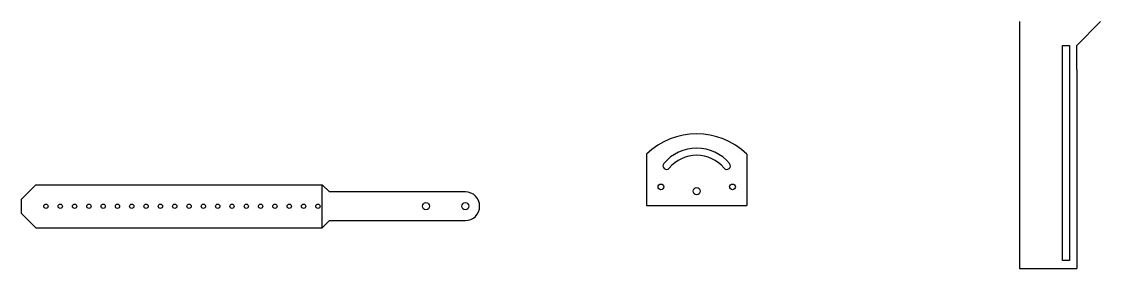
# Model space of a CAD drawing. Header units: inches. Extents: x 10703 to 14699, y 3470 to 5881.
# Drawn here: x 11705 to 12458, y 4260 to 4432 of the extents above; entities that cross this region are included whole.
import ezdxf

# ---------------------------------------------------------------- set-up
doc = ezdxf.new("R2010")
doc.units = ezdxf.units.IN
doc.header["$MEASUREMENT"] = 0
doc.layers.get('0').update_dxf_attribs({"true_color": 0xc2ced6})

msp = doc.modelspace()

# ---------------------------------------------------------------- linework, layer by layer
for p, q in [((12401.82113, 4431.78994), (12401.82113, 4398.44658)), ((12458.38967, 4431.78994), (12441.82113, 4415.2214)), ((12431.82113, 4265.2214), (12431.82113, 4415.2214)), ((12431.82113, 4415.2214), (12436.82113, 4415.2214)), ((12436.82113, 4415.2214), (12436.82113, 4265.2214)), ((12441.82113, 4398.44658), (12441.82113, 4415.2214)), ((12401.82113, 4398.44658), (12401.82113, 4259.78994)), ((12441.82113, 4398.44658), (12441.82113, 4259.78994)), ((12141.35164, 4339.3088), (12141.35164, 4303.60166)), ((12211.35164, 4339.3088), (12211.35164, 4303.60166)), ((11714.74013, 4318.11159), (11704.74013, 4308.11159)), ((11714.74013, 4318.11159), (11914.74013, 4318.11159)), ((11919.74013, 4313.11159), (11914.74013, 4318.11159)), ((11914.74013, 4288.11159), (11914.74013, 4318.11159)), ((12014.74013, 4313.11159), (11919.74013, 4313.11159)), ((11704.74013, 4298.11159), (11704.74013, 4308.11159)), ((12141.35164, 4303.60166), (12176.35164, 4303.60166)), ((12176.35164, 4303.60166), (12211.35164, 4303.60166)), ((11714.74013, 4288.11159), (11704.74013, 4298.11159)), ((11919.74013, 4293.11159), (11914.74013, 4288.11159)), ((11919.74013, 4293.11159), (12014.74013, 4293.11159)), ((11714.74013, 4288.11159), (11914.74013, 4288.11159)), ((12401.82113, 4259.78994), (12441.82113, 4259.78994)), ((12436.82113, 4265.2214), (12431.82113, 4265.2214))]:
    msp.add_line(p, q)
for centre, radius in [((12151.35164, 4316.60166), 2), ((12201.35164, 4316.60166), 2), ((12176.35164, 4313.60166), 2.5), ((11721.74013, 4303.11159), 1.5), ((11731.74013, 4303.11159), 1.5), ((11741.74013, 4303.11159), 1.5), ((11751.74013, 4303.11159), 1.5), ((11761.74013, 4303.11159), 1.5), ((11771.74013, 4303.11159), 1.5), ((11781.74013, 4303.11159), 1.5), ((11791.74013, 4303.11159), 1.5), ((11801.74013, 4303.11159), 1.5), ((11811.74013, 4303.11159), 1.5), ((11821.74013, 4303.11159), 1.5), ((11831.74013, 4303.11159), 1.5), ((11841.74013, 4303.11159), 1.5), ((11851.74013, 4303.11159), 1.5), ((11861.74013, 4303.11159), 1.5), ((11871.74013, 4303.11159), 1.5), ((11881.74013, 4303.11159), 1.5), ((11891.74013, 4303.11159), 1.5), ((11901.74013, 4303.11159), 1.5), ((11911.74013, 4303.11159), 1.5), ((11987.24013, 4303.11159), 2.5), ((12014.74013, 4303.11159), 2.5)]:
    msp.add_circle(centre, radius)
for centre, radius, start, end in [((12176.35164, 4303.60166), 50, 45.572996, 134.427004), ((12176.35164, 4313.60166), 30, 40, 140), ((12176.35164, 4313.60166), 25, 40, 140), ((12155.28542, 4331.27832), 2.5, 140, 320), ((12197.41786, 4331.27832), 2.5, 220, 40), ((12014.74013, 4303.11159), 10, 270, 90)]:
    msp.add_arc(centre, radius, start, end)

doc.saveas('drawing.dxf')
